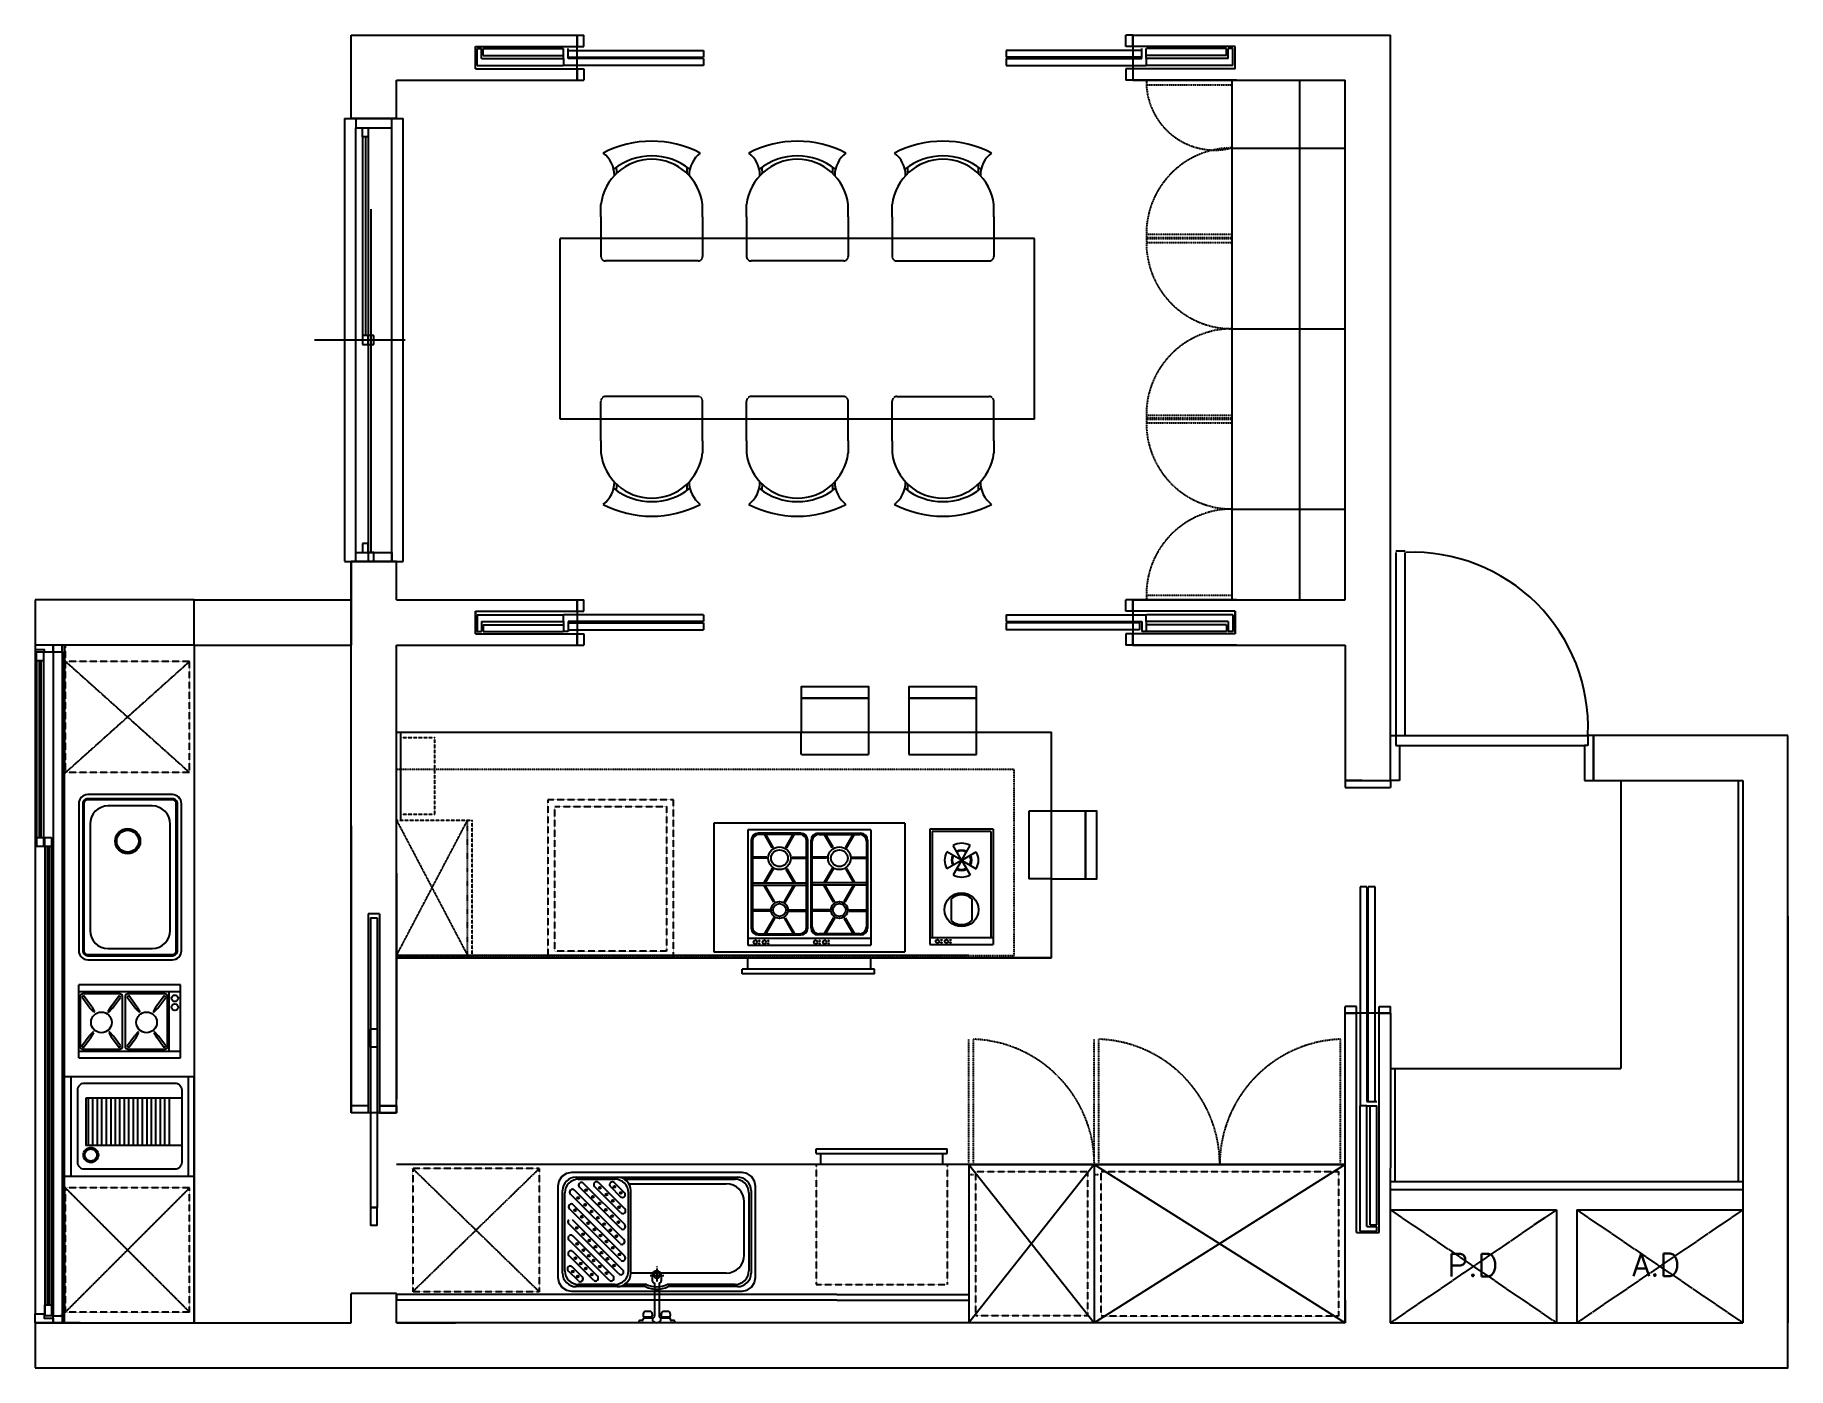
# Model space of a CAD drawing. Header units: millimetres. Extents: x -8147 to -386, y -37164 to -31264.
import ezdxf
from ezdxf.enums import TextEntityAlignment as Align

# ---------------------------------------------------------------- set-up
doc = ezdxf.new("R2010")
doc.units = ezdxf.units.MM
for name, pattern in [('CEN', [62, 60, -1, 0, -1]), ('DASHDOT', [1, 0.5, -0.25, 0, -0.25]), ('DASHED', [0.75, 0.5, -0.25]), ('DASHED2', [0.375, 0.25, -0.125]), ('HIDDEN', [2.5, 1.5, -1]), ('HIDDEN2', [0.1875, 0.125, -0.0625])]:
    doc.linetypes.add(name, pattern=pattern)
for name, color, linetype in [('CEN', 1, 'CEN'), ('CW', 2, 'Continuous'), ('DOOR', 4, 'Continuous'), ('F0', 4, 'Continuous'), ('F1', 6, 'Continuous'), ('F2', 2, 'Continuous'), ('FIN', 6, 'Continuous'), ('FUR', 4, 'Continuous'), ('TEXT', 6, 'Continuous'), ('wal', 3, 'Continuous'), ('WIN', 4, 'Continuous')]:
    doc.layers.add(name, color=color, linetype=linetype)
doc.styles.add('HGTXT', font='romans.shx', dxfattribs={"bigfont": 'whgtxt.shx'})

msp = doc.modelspace()

# ---------------------------------------------------------------- texts
at = {"layer": 'TEXT', "style": 'HGTXT'}
for s, p in [('P.D', (-1781, -36708.5)), ('A.D', (-969.4, -36707.4))]:
    msp.add_text(s, height=100, dxfattribs=at).set_placement(p, align=Align.MIDDLE)

# ---------------------------------------------------------------- linework, layer by layer
at = {"layer": 'CEN'}
for points in [[(-1411.6, -36463.8), (-2146.8, -36963.8)], [(-2146.7, -36463.8), (-1411.6, -36963.8)], [(-1321.6, -36463.8), (-586.5, -36963.8)], [(-586.5, -36463.8), (-1321.6, -36963.8)]]:
    msp.add_lwpolyline(points, dxfattribs=at)
at = {"layer": 'CW'}
for p, q in [((-6746.7, -31263.8), (-5747.3, -31263.8)), ((-6746.7, -31633.8), (-6746.7, -31263.8)), ((-3287.3, -31263.8), (-2146.7, -31263.8)), ((-2146.7, -34563.8), (-2146.7, -31263.8)), ((-6546.7, -31463.8), (-5747.3, -31463.8)), ((-6546.7, -31633.8), (-6546.7, -31463.8)), ((-3287.3, -31463.8), (-2346.7, -31463.8)), ((-2346.7, -33763.8), (-2346.7, -31463.8)), ((-6746.7, -33963.8), (-6746.7, -33593.8)), ((-6546.7, -33763.8), (-6546.7, -33593.8)), ((-7442.5, -33963.8), (-7442.5, -33763.8)), ((-7442.5, -33963.8), (-7442.5, -33763.8)), ((-6546.7, -33763.8), (-5747.3, -33763.8)), ((-3287.3, -33763.8), (-2346.7, -33763.8)), ((-6746.7, -36033.8), (-6746.7, -33963.8)), ((-6746.7, -34163.8), (-6746.7, -33963.8)), ((-6546.7, -36033.8), (-6546.7, -33963.8)), ((-6546.7, -33963.8), (-5747.3, -33963.8)), ((-3287.3, -33963.8), (-2346.7, -33963.8)), ((-386.5, -34363.8), (-1246.7, -34363.8)), ((-1246.7, -34563.8), (-1246.7, -34363.8)), ((-1246.7, -34563.8), (-1246.7, -34369.5)), ((-1246.7, -34563.8), (-586.5, -34563.8)), ((-586.5, -34563.8), (-586.5, -36963.8)), ((-386.5, -35163.8), (-386.5, -36963.8)), ((-386.5, -35163.8), (-386.5, -36963.8)), ((-386.5, -35163.8), (-386.5, -36963.8)), ((-386.5, -35163.8), (-386.5, -36963.8)), ((-386.5, -35163.8), (-386.5, -36963.8)), ((-2146.7, -35593.8), (-2146.8, -36963.8)), ((-6746.7, -36963.7), (-6746.7, -36833.8)), ((-6546.7, -36963.7), (-6546.7, -36833.8)), ((-7946.7, -36963.8), (-8146.7, -36963.8)), ((-2346.7, -36963.7), (-6546.7, -36963.7)), ((-2346.7, -36963.7), (-6546.7, -36963.7)), ((-2146.8, -36963.8), (-586.5, -36963.8))]:
    msp.add_line(p, q, dxfattribs=at)
for points in [[(-5747.3, -31463.8), (-5747.3, -31263.8)], [(-3287.3, -31263.8), (-3287.3, -31463.8)], [(-6547, -31633.8), (-6747, -31633.8)], [(-6547, -31633.8), (-6747, -31633.8)], [(-6587, -31633.8), (-6746.7, -31633.8)], [(-6587, -31633.8), (-6746.7, -31633.8)], [(-6547, -33593.8), (-6747, -33593.8), (-6746.7, -33963.8)], [(-6547, -33593.8), (-6747, -33593.8)], [(-6547, -33593.8), (-6747, -33593.8)], [(-6587, -33593.8), (-6746.7, -33593.8)], [(-6587, -33593.8), (-6746.7, -33593.8)], [(-6546.7, -33763.8), (-6546.7, -33593.8)], [(-7442.5, -33763.8), (-8146.7, -33763.8)], [(-8146.7, -33763.8), (-8146.7, -33963.8)], [(-5747.3, -33763.8), (-5747.3, -33963.8)], [(-3287.3, -33763.8), (-3287.3, -33963.8)], [(-7442.5, -33963.8), (-8146.7, -33963.8)], [(-6546.7, -34163.8), (-6546.7, -33963.8)], [(-2346.7, -33963.8), (-2346.7, -34563.8)], [(-8146.7, -37163.7), (-386.5, -37163.7), (-386.5, -34363.8)], [(-1246.7, -34363.8), (-1246.7, -34563.8)], [(-2346.7, -36963.7), (-2346.7, -35593.8)], [(-2146.7, -35593.8), (-2346.7, -35593.8)], [(-6546.7, -36033.8), (-6746.7, -36033.8)], [(-6546.7, -36833.8), (-6746.7, -36833.8)], [(-8146.7, -36963.7), (-6746.7, -36963.7)], [(-8146.7, -36963.7), (-8146.7, -37163.7)], [(-6546.7, -36963.7), (-6285.9, -36963.7)], [(-586.5, -36963.8), (-586.5, -36963.8)]]:
    msp.add_lwpolyline(points, dxfattribs=at)
at = {"layer": 'DOOR', "color": 3}
for p, q in [((-5747.3, -31263.8), (-5717.3, -31263.8)), ((-5747.3, -31263.8), (-5747.3, -31263.8)), ((-5747.3, -31313.8), (-5747.3, -31263.8)), ((-5717.3, -31313.8), (-5717.3, -31263.8)), ((-3317.3, -31313.8), (-3317.3, -31263.8)), ((-3287.3, -31263.8), (-3317.3, -31263.8)), ((-3287.3, -31313.8), (-3287.3, -31263.8)), ((-3287.3, -31263.8), (-3287.3, -31263.8)), ((-5747.3, -31413.8), (-5747.3, -31463.8)), ((-5717.3, -31413.8), (-5717.3, -31463.8)), ((-3317.3, -31413.8), (-3317.3, -31463.8)), ((-3287.3, -31413.8), (-3287.3, -31463.8)), ((-5747.3, -31463.8), (-5717.3, -31463.8)), ((-5747.3, -31463.8), (-5747.3, -31463.8)), ((-3287.3, -31463.8), (-3317.3, -31463.8)), ((-3287.3, -31463.8), (-3287.3, -31463.8)), ((-5747.3, -33813.8), (-5747.3, -33763.8)), ((-5747.3, -33763.8), (-5747.3, -33763.8)), ((-5747.3, -33763.8), (-5717.3, -33763.8)), ((-5717.3, -33813.8), (-5717.3, -33763.8)), ((-3287.3, -33763.8), (-3317.3, -33763.8)), ((-3317.3, -33813.8), (-3317.3, -33763.8)), ((-3287.3, -33763.8), (-3287.3, -33763.8)), ((-3287.3, -33813.8), (-3287.3, -33763.8)), ((-5747.3, -33913.8), (-5747.3, -33963.8)), ((-5747.3, -33963.8), (-5747.3, -33963.8)), ((-5747.3, -33963.8), (-5717.3, -33963.8)), ((-5717.3, -33913.8), (-5717.3, -33963.8)), ((-3317.3, -33913.8), (-3317.3, -33963.8)), ((-3287.3, -33963.8), (-3317.3, -33963.8)), ((-3287.3, -33913.8), (-3287.3, -33963.8)), ((-3287.3, -33963.8), (-3287.3, -33963.8)), ((-2271.7, -34563.8), (-2346.7, -34563.8)), ((-2346.7, -34563.8), (-2346.7, -34593.8)), ((-2346.7, -34593.8), (-2146.7, -34593.8)), ((-2221.7, -34563.8), (-2146.7, -34563.8)), ((-2146.7, -34563.8), (-2146.7, -34593.8)), ((-2346.7, -35593.8), (-2346.7, -35563.8)), ((-2296.7, -35563.8), (-2346.7, -35563.8)), ((-2346.7, -35593.8), (-2346.7, -35593.8)), ((-2296.7, -35593.8), (-2346.7, -35593.8)), ((-2196.7, -35563.8), (-2146.7, -35563.8)), ((-2196.7, -35593.8), (-2146.7, -35593.8)), ((-2146.7, -35593.8), (-2146.7, -35563.8)), ((-2146.7, -35593.8), (-2146.7, -35593.8))]:
    msp.add_line(p, q, dxfattribs=at)
at = {"layer": 'DOOR'}
for p, q in [((-6196.3, -31313.8), (-5747.3, -31313.8)), ((-6196.3, -31413.8), (-6196.3, -31313.8)), ((-6190.2, -31323.8), (-6170.2, -31323.8)), ((-6190.2, -31397.9), (-6190.2, -31323.8)), ((-6170.2, -31367.9), (-6170.2, -31323.8)), ((-6162.3, -31353.8), (-6162.3, -31323.8)), ((-5807.3, -31367.9), (-5807.3, -31323.8)), ((-5807.3, -31353.8), (-5807.3, -31323.8)), ((-5807.3, -31367.9), (-5807.3, -31323.8)), ((-5787.3, -31367.9), (-5787.3, -31323.8)), ((-5747.3, -31313.8), (-5717.3, -31313.8)), ((-3287.3, -31313.8), (-3317.3, -31313.8)), ((-2833, -31313.8), (-3287.3, -31313.8)), ((-3247.3, -31367.9), (-3247.3, -31323.8)), ((-3227.3, -31367.9), (-3227.3, -31323.8)), ((-3227.3, -31353.8), (-3227.3, -31323.8)), ((-3227.3, -31367.9), (-3227.3, -31323.8)), ((-2872.3, -31353.8), (-2872.3, -31323.8)), ((-2864.5, -31367.9), (-2864.5, -31323.8)), ((-2844.5, -31323.8), (-2864.5, -31323.8)), ((-2844.5, -31397.9), (-2844.5, -31323.8)), ((-2833, -31413.8), (-2833, -31313.8)), ((-6196.3, -31413.8), (-5747.3, -31413.8)), ((-5747.3, -31413.8), (-5717.3, -31413.8)), ((-3287.3, -31413.8), (-3317.3, -31413.8)), ((-2833, -31413.8), (-3287.3, -31413.8)), ((-6727, -31633.8), (-6727, -31673.8)), ((-6567, -31633.8), (-6727, -31633.8)), ((-6567, -31673.8), (-6567, -31633.8)), ((-6727, -31673.8), (-6567, -31673.8)), ((-6697, -31713.8), (-6697, -31673.8)), ((-6697, -31673.8), (-6672, -31673.8)), ((-6672, -31713.8), (-6697, -31713.8)), ((-6672, -31673.8), (-6672, -31713.8)), ((-6508.5, -32613.8), (-6909, -32613.8)), ((-6697, -32593.8), (-6697, -32633.8)), ((-6647, -32593.8), (-6697, -32593.8)), ((-6697, -32633.8), (-6647, -32633.8)), ((-6672, -32633.8), (-6672, -32593.8)), ((-6647, -32633.8), (-6647, -32593.8)), ((-6697, -33513.8), (-6697, -33553.8)), ((-6672, -33513.8), (-6697, -33513.8)), ((-6672, -33553.8), (-6672, -33513.8)), ((-6727, -33593.8), (-6727, -33553.8)), ((-6727, -33553.8), (-6567, -33553.8)), ((-6727, -33593.8), (-6727, -33593.8)), ((-6727, -33593.8), (-6567, -33593.8)), ((-6567, -33593.8), (-6727, -33593.8)), ((-6727, -33593.8), (-6727, -33593.8)), ((-6727, -33593.8), (-6567, -33593.8)), ((-6567, -33593.8), (-6727, -33593.8)), ((-6567, -33593.8), (-6727, -33593.8)), ((-6697, -33553.8), (-6672, -33553.8)), ((-6672, -33553.8), (-6672, -33593.8)), ((-6647, -33553.8), (-6672, -33553.8)), ((-6672, -33593.8), (-6647, -33593.8)), ((-6647, -33593.8), (-6647, -33553.8)), ((-6567, -33553.8), (-6567, -33593.8)), ((-6567, -33593.8), (-6567, -33593.8)), ((-6567, -33593.8), (-6567, -33593.8)), ((-6196.3, -33813.8), (-5747.3, -33813.8)), ((-6196.3, -33813.8), (-5747.3, -33813.8)), ((-6196.3, -33813.8), (-6196.3, -33913.8)), ((-6196.3, -33913.8), (-6196.3, -33813.8)), ((-6190.2, -33829.7), (-6190.2, -33903.8)), ((-5747.3, -33813.8), (-5717.3, -33813.8)), ((-5187.3, -33829.7), (-5187.3, -33859.7)), ((-3847.3, -33829.7), (-3847.3, -33859.7)), ((-3287.3, -33813.8), (-3317.3, -33813.8)), ((-2833, -33813.8), (-3287.3, -33813.8)), ((-2833, -33813.8), (-3287.3, -33813.8)), ((-2844.5, -33829.7), (-2844.5, -33903.8)), ((-2833, -33913.8), (-2833, -33813.8)), ((-2833, -33813.8), (-2833, -33913.8)), ((-6190.2, -33903.8), (-6170.2, -33903.8)), ((-6170.2, -33859.7), (-6170.2, -33903.8)), ((-6162.3, -33873.8), (-6162.3, -33903.8)), ((-5807.3, -33859.7), (-5807.3, -33903.8)), ((-5807.3, -33859.7), (-5807.3, -33903.8)), ((-5807.3, -33873.8), (-5807.3, -33903.8)), ((-5787.3, -33903.8), (-5807.3, -33903.8)), ((-5787.3, -33859.7), (-5787.3, -33903.8)), ((-5187.3, -33866.1), (-5187.3, -33896.1)), ((-3847.3, -33866.1), (-3847.3, -33896.1)), ((-3257.3, -33866.1), (-3257.3, -33896.1)), ((-3247.3, -33859.7), (-3247.3, -33903.8)), ((-3227.3, -33903.8), (-3247.3, -33903.8)), ((-3227.3, -33859.7), (-3227.3, -33903.8)), ((-3227.3, -33859.7), (-3227.3, -33903.8)), ((-3227.3, -33873.8), (-3227.3, -33903.8)), ((-2872.3, -33873.8), (-2872.3, -33903.8)), ((-2864.5, -33859.7), (-2864.5, -33903.8)), ((-2844.5, -33903.8), (-2864.5, -33903.8)), ((-6196.3, -33913.8), (-5747.3, -33913.8)), ((-6196.3, -33913.8), (-5747.3, -33913.8)), ((-5747.3, -33913.8), (-5717.3, -33913.8)), ((-3287.3, -33913.8), (-3317.3, -33913.8)), ((-2833, -33913.8), (-3287.3, -33913.8)), ((-2833, -33913.8), (-3287.3, -33913.8)), ((-2091.7, -34363.8), (-1271.7, -34363.8)), ((-2106.7, -34408.8), (-1286.7, -34408.8)), ((-6621.7, -35153.8), (-6671.7, -35153.8)), ((-6671.7, -35153.8), (-6671.7, -36003.8)), ((-6621.7, -35153.8), (-6621.7, -36003.8)), ((-2296.7, -35593.8), (-2296.7, -35563.8)), ((-2296.7, -36563.8), (-2296.7, -35593.8)), ((-2196.7, -35593.8), (-2196.7, -35563.8)), ((-2196.7, -36563.8), (-2196.7, -35593.8)), ((-6631.7, -35663.8), (-6661.7, -35663.8)), ((-6661.7, -35743.8), (-6661.7, -35663.8)), ((-6631.7, -35663.8), (-6631.7, -35743.8)), ((-6631.7, -35743.8), (-6661.7, -35743.8)), ((-6661.7, -35743.8), (-6661.7, -36453.7)), ((-6631.7, -35743.8), (-6631.7, -36453.7)), ((-6671.7, -36003.8), (-6746.7, -36003.8)), ((-6671.7, -36003.8), (-6746.7, -36003.8)), ((-6746.7, -36003.8), (-6746.7, -36033.8)), ((-6671.7, -36003.8), (-6671.7, -36033.8)), ((-6621.7, -36003.8), (-6546.7, -36003.8)), ((-6621.7, -36003.8), (-6621.7, -36033.8)), ((-6546.7, -36003.8), (-6621.7, -36003.8)), ((-6546.7, -36033.8), (-6546.7, -36003.8)), ((-6546.7, -36003.8), (-6546.7, -36033.8)), ((-2250.8, -35983.8), (-2206.7, -35983.8)), ((-2250.8, -36003.8), (-2206.7, -36003.8)), ((-2250.8, -36003.8), (-2206.7, -36003.8)), ((-2236.7, -36003.8), (-2206.7, -36003.8)), ((-6671.7, -36033.8), (-6746.7, -36033.8)), ((-6621.7, -36033.8), (-6546.7, -36033.8)), ((-6631.7, -36453.7), (-6661.7, -36453.7)), ((-6661.7, -36453.7), (-6631.7, -36453.7)), ((-6661.7, -36453.7), (-6661.7, -36533.7)), ((-6631.7, -36533.7), (-6631.7, -36453.7)), ((-6631.7, -36533.7), (-6661.7, -36533.7)), ((-2250.8, -36537.7), (-2206.7, -36537.7)), ((-2236.7, -36529.8), (-2206.7, -36529.8)), ((-2206.7, -36557.7), (-2206.7, -36537.7)), ((-2296.7, -36563.8), (-2196.7, -36563.8)), ((-2280.8, -36557.7), (-2206.7, -36557.7)), ((-6546.7, -36833.8), (-6546.7, -36863.8)), ((-6546.7, -36963.7), (-6546.7, -36863.8))]:
    msp.add_line(p, q, dxfattribs=at)
at = {"layer": 'DOOR', "linetype": 'HIDDEN'}
for p, q in [((-6162.3, -31323.8), (-5807.3, -31323.8)), ((-2872.3, -31323.8), (-3227.3, -31323.8)), ((-6190.2, -31397.9), (-5807.3, -31397.9)), ((-6170.2, -31367.9), (-5807.3, -31367.9)), ((-6162.3, -31353.8), (-5807.3, -31353.8)), ((-2872.3, -31353.8), (-3227.3, -31353.8)), ((-2864.5, -31367.9), (-3227.3, -31367.9)), ((-2844.5, -31397.9), (-3227.3, -31397.9)), ((-6190.2, -33829.7), (-5807.3, -33829.7)), ((-2844.5, -33829.7), (-3227.3, -33829.7)), ((-6170.2, -33859.7), (-5807.3, -33859.7)), ((-6162.3, -33873.8), (-5807.3, -33873.8)), ((-6162.3, -33903.8), (-5807.3, -33903.8)), ((-2864.5, -33859.7), (-3227.3, -33859.7)), ((-2872.3, -33873.8), (-3227.3, -33873.8)), ((-2872.3, -33903.8), (-3227.3, -33903.8)), ((-2280.8, -36557.7), (-2280.8, -36003.8)), ((-2250.8, -36537.7), (-2250.8, -36003.8)), ((-2236.7, -36529.8), (-2236.7, -36003.8)), ((-2206.7, -36529.8), (-2206.7, -36003.8))]:
    msp.add_line(p, q, dxfattribs=at)
at = {"layer": 'DOOR', "linetype": 'Continuous'}
for p, q in [((-5787.3, -31331.5), (-5187.3, -31331.5)), ((-5187.3, -31331.5), (-5187.3, -31361.5)), ((-3847.3, -31331.5), (-3847.3, -31361.5)), ((-3247.3, -31331.5), (-3847.3, -31331.5)), ((-5807.3, -31367.9), (-5807.3, -31397.9)), ((-5807.3, -31367.9), (-5807.3, -31397.9)), ((-5187.3, -31397.9), (-5807.3, -31397.9)), ((-5787.3, -31361.5), (-5187.3, -31361.5)), ((-5187.3, -31367.9), (-5787.3, -31367.9)), ((-5187.3, -31367.9), (-5187.3, -31397.9)), ((-3247.3, -31361.5), (-3847.3, -31361.5)), ((-3847.3, -31367.9), (-3847.3, -31397.9)), ((-3847.3, -31367.9), (-3247.3, -31367.9)), ((-3847.3, -31397.9), (-3227.3, -31397.9)), ((-3227.3, -31367.9), (-3227.3, -31397.9)), ((-3227.3, -31367.9), (-3227.3, -31397.9)), ((-2081.7, -33548.1), (-2121.7, -33548.1)), ((-2121.7, -33553.8), (-2121.7, -34363.8)), ((-2081.7, -34363.8), (-2081.7, -33553.8)), ((-5187.3, -33829.7), (-5807.3, -33829.7)), ((-5807.3, -33859.7), (-5807.3, -33829.7)), ((-5807.3, -33859.7), (-5807.3, -33829.7)), ((-3847.3, -33829.7), (-3227.3, -33829.7)), ((-3227.3, -33859.7), (-3227.3, -33829.7)), ((-3227.3, -33859.7), (-3227.3, -33829.7)), ((-5187.3, -33859.7), (-5787.3, -33859.7)), ((-5787.3, -33866.1), (-5187.3, -33866.1)), ((-5787.3, -33896.1), (-5187.3, -33896.1)), ((-3847.3, -33859.7), (-3247.3, -33859.7)), ((-3257.3, -33866.1), (-3847.3, -33866.1)), ((-3257.3, -33896.1), (-3847.3, -33896.1)), ((-2146.7, -34383.8), (-2146.7, -34363.8)), ((-2146.7, -34363.8), (-2121.7, -34363.8)), ((-2121.7, -34363.8), (-2081.7, -34363.8)), ((-2121.7, -34363.8), (-2121.7, -34408.8)), ((-1246.7, -34363.8), (-1271.7, -34363.8)), ((-1271.7, -34363.8), (-1271.7, -34408.8)), ((-1246.7, -34383.8), (-1246.7, -34363.8)), ((-2146.7, -34555.1), (-2146.7, -34383.8)), ((-2121.7, -34408.8), (-2106.7, -34408.8)), ((-2106.7, -34408.8), (-2106.7, -34563.8)), ((-1271.7, -34408.8), (-1286.7, -34408.8)), ((-1286.7, -34408.8), (-1286.7, -34563.8)), ((-2146.7, -34563.8), (-2146.7, -34555.1)), ((-2121.7, -34563.8), (-2146.7, -34563.8)), ((-2106.7, -34563.8), (-2121.7, -34563.8)), ((-1286.7, -34563.8), (-1271.7, -34563.8)), ((-1271.7, -34563.8), (-1246.7, -34563.8)), ((-1246.7, -34563.8), (-1246.7, -34555.1)), ((-2280.8, -35033.8), (-2280.8, -36003.8)), ((-2250.8, -35033.8), (-2280.8, -35033.8)), ((-2250.8, -35033.8), (-2250.8, -35983.8)), ((-2244.4, -35983.8), (-2244.4, -35033.8)), ((-2214.4, -35033.8), (-2244.4, -35033.8)), ((-2214.4, -35983.8), (-2214.4, -35033.8)), ((-2250.8, -36003.8), (-2280.8, -36003.8)), ((-2250.8, -36003.8), (-2280.8, -36003.8))]:
    msp.add_line(p, q, dxfattribs=at)
at = {"layer": 'DOOR'}
for points in [[(-6746.7, -34763.8), (-6746.7, -36003.8)], [(-6546.7, -36003.8), (-6546.7, -34763.8)]]:
    msp.add_lwpolyline(points, dxfattribs=at)
msp.add_arc((-2046.9, -34328.9), 775.6, 357.74081, 92.25919, dxfattribs=at)
at = {"layer": 'F0'}
for p, q in [((-5747.3, -31313.8), (-5747.3, -31263.8)), ((-5747.3, -31263.8), (-5747.3, -31313.8)), ((-5747.3, -31263.8), (-5747.3, -31313.8)), ((-5747.3, -31463.8), (-5747.3, -31413.8)), ((-5747.3, -31413.8), (-5747.3, -31463.8)), ((-5747.3, -31413.8), (-5747.3, -31463.8)), ((-3287.3, -31413.8), (-3287.3, -31463.8)), ((-3287.3, -31413.8), (-3287.3, -31463.8)), ((-2827.3, -31463.8), (-3287.3, -31463.8)), ((-2547.3, -33763.8), (-2547.3, -31466.3)), ((-6777, -31633.8), (-6517, -31633.8)), ((-2847.3, -31764.6), (-2346.7, -31764.6)), ((-2847.3, -32563.8), (-2346.7, -32563.8)), ((-2847.3, -33363), (-2346.7, -33363)), ((-6777, -33593.8), (-6517, -33593.8)), ((-5747.3, -33813.8), (-5747.3, -33763.8)), ((-5747.3, -33813.8), (-5747.3, -33763.8)), ((-5747.3, -33813.8), (-5747.3, -33763.8)), ((-5747.3, -33763.8), (-5747.3, -33813.8)), ((-3287.3, -33763.8), (-3287.3, -33813.8)), ((-3287.3, -33813.8), (-3287.3, -33763.8)), ((-3287.3, -33813.8), (-3287.3, -33763.8)), ((-2827.3, -33763.8), (-3287.3, -33763.8)), ((-5747.3, -33963.8), (-5747.3, -33913.8)), ((-5747.3, -33963.8), (-5747.3, -33913.8)), ((-5747.3, -33963.8), (-5747.3, -33913.8)), ((-5747.3, -33913.8), (-5747.3, -33963.8)), ((-3287.3, -33913.8), (-3287.3, -33963.8)), ((-3287.3, -33963.8), (-3287.3, -33913.8)), ((-3287.3, -33963.8), (-3287.3, -33913.8)), ((-2827.3, -33963.8), (-3287.3, -33963.8)), ((-2346.7, -34563.8), (-2146.7, -34563.8)), ((-2346.7, -35593.8), (-2296.7, -35593.8)), ((-2296.7, -35593.8), (-2346.7, -35593.8)), ((-2296.7, -35593.8), (-2346.7, -35593.8)), ((-2196.7, -35593.8), (-2146.7, -35593.8)), ((-2146.7, -35593.8), (-2196.7, -35593.8)), ((-2146.7, -35593.8), (-2196.7, -35593.8))]:
    msp.add_line(p, q, dxfattribs=at)
at = {"layer": 'F1'}
for p, q in [((-6684, -31713.8), (-6684, -32593.8)), ((-6660, -32033.8), (-6660, -32953.8)), ((-6659, -33553.8), (-6659, -32633.8))]:
    msp.add_line(p, q, dxfattribs=at)
at = {"layer": 'F2'}
msp.add_line((-386.5, -35538.8), (-386.5, -36963.8), dxfattribs=at)
at = {"layer": 'FIN'}
for points in [[(-7442.5, -33763.8), (-6746.7, -33763.8)], [(-7442.5, -33963.8), (-6746.7, -33963.8)]]:
    msp.add_lwpolyline(points, dxfattribs=at)
at = {"layer": 'FUR', "linetype": 'HIDDEN', "ltscale": 0.5}
for p, q in [((-3226.6, -31463.8), (-3226.6, -31483.8)), ((-2847.3, -31463.8), (-3226.6, -31463.8)), ((-3226.6, -31483.8), (-2847.3, -31483.8)), ((-3226.9, -32145.5), (-2847.3, -32145.5)), ((-3226.8, -32148.2), (-3226.6, -32165.5)), ((-3226.6, -32161.7), (-3226.6, -32181.7)), ((-2847.3, -32161.7), (-3226.6, -32161.7)), ((-2847.3, -32165.5), (-3226.6, -32165.5)), ((-3226.6, -32181.7), (-2847.3, -32181.7)), ((-3226.9, -32945.9), (-2847.3, -32945.9)), ((-3226.8, -32948.6), (-3226.6, -32965.9)), ((-2847.3, -32959.6), (-3226.6, -32959.6)), ((-3226.6, -32959.6), (-3226.6, -32979.6)), ((-2847.3, -32965.9), (-3226.6, -32965.9)), ((-3226.6, -32979.6), (-2847.3, -32979.6)), ((-3226.9, -33743.8), (-2847.3, -33743.8)), ((-3226.8, -33746.6), (-3226.6, -33763.8)), ((-2847.3, -33763.8), (-3226.6, -33763.8)), ((-6546.7, -34513.8), (-3811.7, -34513.8)), ((-3811.7, -35338.8), (-3811.7, -34513.8)), ((-6546.7, -35338.8), (-3811.7, -35338.8)), ((-4012.4, -36263.8), (-4012.4, -35708.6)), ((-3992.4, -36263.8), (-3992.4, -35708.9)), ((-3457.2, -36263.8), (-3457.2, -35708.6)), ((-3437.2, -36263.8), (-3437.2, -35708.9)), ((-2366.7, -36263.8), (-2366.7, -35708.9)), ((-3992.4, -36308.6), (-4012.4, -36308.6)), ((-3437.2, -36308.6), (-3457.2, -36308.6))]:
    msp.add_line(p, q, dxfattribs=at)
at = {"layer": 'FUR'}
for p, q in [((-2847.3, -33763.8), (-2847.3, -31466.3)), ((-5641.6, -32068.3), (-5641.6, -32013.8)), ((-5191.6, -32068.3), (-5191.6, -32013.8)), ((-4996.9, -32068.3), (-4996.9, -32013.8)), ((-4546.9, -32068.3), (-4546.9, -32013.8)), ((-4352.2, -32068.3), (-4352.2, -32013.8)), ((-3902.2, -32068.3), (-3902.2, -32013.8)), ((-5641.6, -32068.3), (-5641.6, -32163.8)), ((-5191.6, -32068.3), (-5191.6, -32163.8)), ((-4996.9, -32068.3), (-4996.9, -32163.8)), ((-4546.9, -32068.3), (-4546.9, -32163.8)), ((-4352.2, -32068.3), (-4352.2, -32163.8)), ((-3902.2, -32068.3), (-3902.2, -32163.8)), ((-3721.9, -32163.8), (-5821.9, -32163.8)), ((-5821.9, -32963.8), (-5821.9, -32163.8)), ((-3721.9, -32963.8), (-3721.9, -32163.8)), ((-3721.9, -32963.8), (-5821.9, -32963.8)), ((-5641.6, -33059.3), (-5641.6, -32963.8)), ((-5191.6, -33059.3), (-5191.6, -32963.8)), ((-4996.9, -33059.3), (-4996.9, -32963.8)), ((-4546.9, -33059.3), (-4546.9, -32963.8)), ((-4352.2, -33059.3), (-4352.2, -32963.8)), ((-3902.2, -33059.3), (-3902.2, -32963.8)), ((-5641.6, -33059.3), (-5641.6, -33113.8)), ((-5191.6, -33059.3), (-5191.6, -33113.8)), ((-4996.9, -33059.3), (-4996.9, -33113.8)), ((-4546.9, -33059.3), (-4546.9, -33113.8)), ((-4352.2, -33059.3), (-4352.2, -33113.8)), ((-3902.2, -33059.3), (-3902.2, -33113.8)), ((-7442.5, -33963.8), (-7442.5, -36963.8)), ((-4755.1, -34198.8), (-4755.1, -34348.8)), ((-4455.1, -34348.8), (-4455.1, -34198.8)), ((-4278.3, -34198.8), (-4278.3, -34348.8)), ((-3978.3, -34348.8), (-3978.3, -34198.8)), ((-6526.7, -34738.8), (-6526.7, -34348.8)), ((-7442.5, -34596.3), (-7442.5, -35394.6)), ((-7628.4, -34676.1), (-7823.4, -34676.1)), ((-7903.4, -34756.1), (-7903.4, -35226.9)), ((-7548.4, -35226.9), (-7548.4, -34756.1)), ((-4296, -34752), (-5141, -34752)), ((-5141, -34752), (-5141, -35322)), ((-4296, -34752), (-4296, -35322)), ((-3496.7, -34698.8), (-3646.7, -34698.8)), ((-4446, -34782), (-4991, -34782)), ((-4991, -34782), (-4991, -35292)), ((-4446, -34782), (-4446, -35292)), ((-6546.7, -34973.8), (-6546.7, -35973.8)), ((-3646.7, -34998.8), (-3496.7, -34998.8)), ((-6621.7, -35153.8), (-6621.7, -36003.8)), ((-6661.7, -35170.8), (-6631.7, -35170.8)), ((-7823.4, -35306.9), (-7628.4, -35306.9)), ((-4991, -35292), (-4446, -35292)), ((-4012.4, -35338.8), (-6546.7, -35338.8)), ((-3646.7, -35348.8), (-6546.7, -35348.8)), ((-5141, -35322), (-4296, -35322)), ((-7503.4, -35468.3), (-7953.4, -35468.3)), ((-7953.4, -35791.1), (-7953.4, -35468.3)), ((-7503.4, -35498.3), (-7953.4, -35498.3)), ((-7932, -35515.8), (-7938.4, -35524)), ((-7903.7, -35571.1), (-7938.4, -35524)), ((-7895.5, -35565.4), (-7932, -35515.8)), ((-7811.5, -35564.9), (-7775.1, -35515.4)), ((-7803.3, -35570.5), (-7768.5, -35523.3)), ((-7768.5, -35523.3), (-7775.1, -35515.4)), ((-7732, -35515.8), (-7738.4, -35524)), ((-7703.7, -35571.1), (-7738.4, -35524)), ((-7695.5, -35565.4), (-7732, -35515.8)), ((-7611.5, -35564.9), (-7575.1, -35515.4)), ((-7603.3, -35570.5), (-7568.5, -35523.3)), ((-7568.5, -35523.3), (-7575.1, -35515.4)), ((-7553.4, -35761.1), (-7553.4, -35498.3)), ((-7503.4, -35791.1), (-7503.4, -35468.3)), ((-6546.7, -35482.8), (-6546.7, -35973.8)), ((-7886.4, -35589.5), (-7903.7, -35571.1)), ((-7895.5, -35565.4), (-7883, -35587.4)), ((-7883, -35587.4), (-7886.4, -35589.5)), ((-7811.5, -35564.9), (-7824.1, -35586.9)), ((-7824.1, -35586.9), (-7820.6, -35588.9)), ((-7820.6, -35588.9), (-7803.3, -35570.5)), ((-7686.4, -35589.5), (-7703.7, -35571.1)), ((-7695.5, -35565.4), (-7683, -35587.4)), ((-7683, -35587.4), (-7686.4, -35589.5)), ((-7611.5, -35564.9), (-7624.1, -35586.9)), ((-7624.1, -35586.9), (-7620.6, -35588.9)), ((-7620.6, -35588.9), (-7603.3, -35570.5)), ((-7939.3, -35738), (-7907, -35694.2)), ((-7889.6, -35675.7), (-7907, -35694.2)), ((-7899.1, -35700.4), (-7886.7, -35678.5)), ((-7886.7, -35678.5), (-7889.6, -35675.7)), ((-7817.3, -35676.4), (-7820.3, -35679)), ((-7820.3, -35679), (-7807.9, -35700.9)), ((-7800, -35694.8), (-7817.3, -35676.4)), ((-7768.4, -35737.5), (-7800, -35694.8)), ((-7739.3, -35738), (-7707, -35694.2)), ((-7689.6, -35675.7), (-7707, -35694.2)), ((-7699.1, -35700.4), (-7686.7, -35678.5)), ((-7686.7, -35678.5), (-7689.6, -35675.7)), ((-7617.3, -35676.4), (-7620.3, -35679)), ((-7620.3, -35679), (-7607.9, -35700.9)), ((-7600, -35694.8), (-7617.3, -35676.4)), ((-7568.4, -35737.5), (-7600, -35694.8)), ((-7953.4, -35761.1), (-7503.4, -35761.1)), ((-7933.2, -35746.5), (-7939.3, -35738)), ((-7933.2, -35746.5), (-7899.1, -35700.4)), ((-7774.5, -35746.1), (-7807.9, -35700.9)), ((-7774.5, -35746.1), (-7768.4, -35737.5)), ((-7733.2, -35746.5), (-7739.3, -35738)), ((-7733.2, -35746.5), (-7699.1, -35700.4)), ((-7574.5, -35746.1), (-7607.9, -35700.9)), ((-7574.5, -35746.1), (-7568.4, -35737.5)), ((-7953.4, -35791.1), (-7503.4, -35791.1)), ((-8017.5, -35873), (-7442.5, -35873)), ((-7987.5, -36314.2), (-7987.5, -35873)), ((-7467.5, -36314.2), (-7467.5, -35873)), ((-7442.5, -36314.2), (-7442.5, -35873)), ((-7922.5, -35969.2), (-7922.5, -36179.6)), ((-7497.5, -35969.2), (-7922.5, -35969.2)), ((-7912, -35969.2), (-7912, -36179.6)), ((-7892, -35969.2), (-7892, -36179.6)), ((-7872, -35969.2), (-7872, -36179.6)), ((-7852, -35969.2), (-7852, -36179.6)), ((-7832, -35969.2), (-7832, -36179.6)), ((-7812, -35969.2), (-7812, -36179.6)), ((-7792, -35969.2), (-7792, -36179.6)), ((-7772.5, -35969.2), (-7772.5, -36179.6)), ((-7752.5, -35969.2), (-7752.5, -36179.6)), ((-7732.5, -35969.2), (-7732.5, -36179.6)), ((-7712.5, -35969.2), (-7712.5, -36179.6)), ((-7692.5, -35969.2), (-7692.5, -36179.6)), ((-7672.5, -35969.2), (-7672.5, -36179.6)), ((-7652.5, -35969.2), (-7652.5, -36179.6)), ((-7632.5, -35969.2), (-7632.5, -36179.6)), ((-7613, -35969.2), (-7613, -36179.6)), ((-7593, -35969.2), (-7593, -36179.6)), ((-7573, -35969.2), (-7573, -36179.6)), ((-7553, -35969.2), (-7553, -36179.6)), ((-7442.5, -36633.8), (-7442.5, -36043.8)), ((-7442.5, -36143.8), (-7442.5, -36733.8)), ((-7497.5, -36179.6), (-7922.5, -36179.6)), ((-4688.3, -36193.8), (-4108.3, -36193.8)), ((-4688.3, -36213.8), (-4688.3, -36193.8)), ((-4688.3, -36213.8), (-4108.3, -36213.8)), ((-4668.3, -36263.8), (-4668.3, -36213.8)), ((-4128.3, -36263.8), (-4128.3, -36213.8)), ((-4108.3, -36213.8), (-4108.3, -36193.8)), ((-8017.5, -36314.2), (-7442.5, -36314.2)), ((-4012.4, -36263.8), (-6546.7, -36263.8)), ((-3457.2, -36263.8), (-4012.4, -36963.8)), ((-4012.4, -36263.8), (-3457.2, -36963.8)), ((-4012.4, -36263.8), (-3457.2, -36263.8)), ((-3457.2, -36263.8), (-4012.4, -36263.8)), ((-4012.4, -36263.8), (-4012.4, -36963.8)), ((-4012.4, -36263.8), (-4012.4, -36963.8)), ((-4012.4, -36263.8), (-4012.4, -36963.8)), ((-4012.4, -36263.8), (-4012.4, -36963.8)), ((-3457.1, -36263.8), (-4012.3, -36263.8)), ((-3457.2, -36263.8), (-3457.2, -36963.8)), ((-3457.2, -36263.8), (-3457.2, -36963.8)), ((-3457.2, -36263.8), (-3457.2, -36963.8)), ((-3457.2, -36263.8), (-3457.2, -36963.8)), ((-2346.7, -36263.8), (-3457.2, -36963.8)), ((-3457.2, -36263.8), (-2346.7, -36963.8)), ((-3457.2, -36263.8), (-2902, -36263.8)), ((-2902, -36263.8), (-3457.2, -36263.8)), ((-2901.9, -36263.8), (-3457.2, -36263.8)), ((-2902, -36263.8), (-2346.7, -36263.8)), ((-2346.7, -36263.8), (-2902, -36263.8)), ((-2346.7, -36263.8), (-2901.9, -36263.8)), ((-7442.5, -36931), (-7442.5, -36341)), ((-4958.2, -36341.4), (-4958.2, -36341.4)), ((-2146.7, -36338.8), (-586.5, -36338.8)), ((-5006.8, -36663.8), (-5006.8, -36428.8)), ((-5744.1, -36496.2), (-5744.1, -36496.2)), ((-7442.5, -36963.8), (-7442.5, -36633.8)), ((-5423.8, -36754.2), (-5363.3, -36754.2)), ((-5414.3, -36754.2), (-5414.3, -36777.4)), ((-5394.3, -36715), (-5394.3, -36717.7)), ((-5394.3, -36724.2), (-5394.3, -36781.5)), ((-5394.3, -36734.2), (-5394.3, -36734.2)), ((-5374.3, -36754.2), (-5374.3, -36778.4)), ((-4596.7, -36838.8), (-6546.7, -36838.8)), ((-5404.3, -36787.4), (-5404.3, -36787.4)), ((-5404.3, -36787.4), (-5404.3, -36933.8)), ((-5383.3, -36787.4), (-5384.3, -36787.4)), ((-5384.3, -36787.4), (-5384.3, -36933.8)), ((-4596.7, -36838.8), (-4012.4, -36838.8)), ((-4596.7, -36863.8), (-6546.7, -36863.8)), ((-5454.3, -36923.8), (-5454.3, -36933.8)), ((-5424.3, -36913.8), (-5444.3, -36913.8)), ((-5414.3, -36923.8), (-5414.3, -36933.8)), ((-5374.3, -36923.8), (-5374.3, -36933.8)), ((-5344.3, -36913.8), (-5364.3, -36913.8)), ((-5334.3, -36923.8), (-5334.3, -36933.8)), ((-4596.7, -36863.8), (-4012.4, -36863.8)), ((-2346.7, -36863.8), (-2346.7, -36963.7)), ((-5474.3, -36958.8), (-5474.3, -36963.8)), ((-5314.3, -36963.8), (-5474.3, -36963.8)), ((-5459.3, -36953.8), (-5469.3, -36953.8)), ((-5414.3, -36943.8), (-5454.3, -36943.8)), ((-5454.3, -36943.8), (-5454.3, -36948.8)), ((-5419.3, -36938.8), (-5449.3, -36938.8)), ((-5334.3, -36943.8), (-5374.3, -36943.8)), ((-5339.3, -36938.8), (-5369.3, -36938.8)), ((-5334.3, -36943.8), (-5334.3, -36948.8)), ((-5319.3, -36953.8), (-5329.3, -36953.8)), ((-5314.3, -36958.8), (-5314.3, -36963.8))]:
    msp.add_line(p, q, dxfattribs=at)
at = {"layer": 'FUR', "linetype": 'HIDDEN'}
for p, q in [((-5641.6, -32167.7), (-5641.6, -32243.8)), ((-5191.6, -32166.8), (-5191.6, -32243.8)), ((-4996.9, -32167.7), (-4996.9, -32243.8)), ((-4546.9, -32166.8), (-4546.9, -32243.8)), ((-4352.2, -32166.8), (-4352.2, -32243.8)), ((-3902.2, -32167.7), (-3902.2, -32243.8)), ((-5211.6, -32263.8), (-5621.6, -32263.8)), ((-4566.9, -32263.8), (-4976.9, -32263.8)), ((-4332.2, -32263.8), (-3922.2, -32263.8)), ((-5641.6, -32959.9), (-5641.6, -32883.8)), ((-5211.6, -32863.8), (-5621.6, -32863.8)), ((-5191.6, -32960.8), (-5191.6, -32883.8)), ((-4996.9, -32959.9), (-4996.9, -32883.8)), ((-4566.9, -32863.8), (-4976.9, -32863.8)), ((-4546.9, -32960.8), (-4546.9, -32883.8)), ((-4352.2, -32960.8), (-4352.2, -32883.8)), ((-4332.2, -32863.8), (-3922.2, -32863.8)), ((-3902.2, -32959.9), (-3902.2, -32883.8)), ((-4455.1, -34198.8), (-4755.1, -34198.8)), ((-3978.3, -34198.8), (-4278.3, -34198.8)), ((-3496.7, -34998.8), (-3496.7, -34698.8)), ((-6661.7, -35170.8), (-6661.7, -36003.8)), ((-6631.7, -35170.8), (-6631.7, -36003.8))]:
    msp.add_line(p, q, dxfattribs=at)
at = {"layer": 'FUR', "linetype": 'DASHED'}
for p, q in [((-8012.5, -34528.7), (-7462.5, -34036.2)), ((-7462.5, -34528.7), (-8012.5, -34036.2)), ((-7462.5, -34036.2), (-8012.5, -34036.2)), ((-7462.5, -34528.7), (-7462.5, -34036.1)), ((-7462.5, -34528.7), (-8012.5, -34528.7)), ((-5320.8, -34648.8), (-5876, -34648.8)), ((-5876, -34648.8), (-5876, -35348.8)), ((-5320.8, -35348.8), (-5320.8, -34648.8)), ((-6546.7, -34738.8), (-6231.7, -35338.8)), ((-6546.7, -35338.8), (-6231.7, -34738.8)), ((-5876, -35348.8), (-5876, -35348.8)), ((-5320.8, -35348.8), (-5320.8, -35348.8)), ((-5914.8, -36281.5), (-6474.8, -36281.5)), ((-6474.7, -36281.4), (-6474.7, -36826.4)), ((-5914.7, -36281.4), (-6474.7, -36826.4)), ((-5914.7, -36826.4), (-6474.7, -36281.4)), ((-5914.7, -36281.4), (-5914.7, -36826.4)), ((-4688.3, -36263.8), (-4688.3, -36793.8)), ((-4108.3, -36263.8), (-4108.3, -36793.8)), ((-7462.5, -36366.5), (-8012.5, -36366.5)), ((-8012.5, -36916.5), (-7462.5, -36366.5)), ((-7462.5, -36916.5), (-8012.5, -36366.5)), ((-7462.5, -36916.5), (-7462.5, -36366.5)), ((-5914.8, -36826.5), (-6474.8, -36826.5)), ((-4688.3, -36793.8), (-4108.3, -36793.8)), ((-7462.5, -36916.5), (-8012.5, -36916.5))]:
    msp.add_line(p, q, dxfattribs=at)
at = {"layer": 'FUR', "linetype": 'Continuous'}
for p, q in [((-6546.7, -34348.8), (-3646.7, -34348.8)), ((-3646.7, -35348.8), (-3646.7, -34348.8)), ((-4976, -34827), (-4976, -35217)), ((-4971, -34832), (-4971, -35212)), ((-4756, -34797), (-4946, -34797)), ((-4761, -34802), (-4941, -34802)), ((-4883.3, -34861.6), (-4920.6, -34797)), ((-4879.1, -34858.9), (-4914.8, -34797)), ((-4823, -34858.9), (-4787.2, -34797)), ((-4818.8, -34861.6), (-4781.5, -34797)), ((-4731, -35212), (-4731, -34832)), ((-4726, -35217), (-4726, -34827)), ((-4711, -35217), (-4711, -34827)), ((-4706, -35212), (-4706, -34832)), ((-4681, -34797), (-4491, -34797)), ((-4676, -34802), (-4496, -34802)), ((-4618.3, -34861.6), (-4655.6, -34797)), ((-4614.1, -34858.9), (-4649.8, -34797)), ((-4558, -34858.9), (-4522.2, -34797)), ((-4553.8, -34861.6), (-4516.5, -34797)), ((-4466, -34832), (-4466, -35212)), ((-4461, -34827), (-4461, -35217)), ((-3905, -34778.8), (-4185, -34778.8)), ((-4185, -34778.8), (-4185, -35288.8)), ((-3915, -34788.8), (-4175, -34788.8)), ((-4175, -34788.8), (-4175, -35258.8)), ((-3915, -34788.8), (-3915, -35258.8)), ((-3905, -34778.8), (-3905, -35288.8)), ((-4907, -34902.5), (-4976, -34902.5)), ((-4907.2, -34907.5), (-4976, -34907.5)), ((-4795.1, -34902.5), (-4726, -34902.5)), ((-4794.9, -34907.5), (-4726, -34907.5)), ((-4642, -34902.5), (-4711, -34902.5)), ((-4642.2, -34907.5), (-4711, -34907.5)), ((-4530.1, -34902.5), (-4461, -34902.5)), ((-4529.9, -34907.5), (-4461, -34907.5)), ((-4048.5, -34914.3), (-4109.8, -34878.8)), ((-4048.5, -34918.4), (-4109.8, -34953.8)), ((-4047, -34912.8), (-4082.4, -34851.4)), ((-4047, -34919.8), (-4082.4, -34981.2)), ((-4042.9, -34912.8), (-4007.5, -34851.4)), ((-4042.9, -34919.8), (-4007.5, -34981.2)), ((-4041.4, -34914.3), (-3980.1, -34878.8)), ((-4041.4, -34918.4), (-3980.1, -34953.8)), ((-4883.3, -34953.5), (-4920, -35017)), ((-4879.1, -34956.2), (-4914.3, -35017)), ((-4823, -34956.2), (-4787.8, -35017)), ((-4818.8, -34953.5), (-4782.1, -35017)), ((-4618.3, -34953.5), (-4655, -35017)), ((-4614.1, -34956.2), (-4649.3, -35017)), ((-4558, -34956.2), (-4522.8, -35017)), ((-4553.8, -34953.5), (-4517.1, -35017)), ((-4971, -35017), (-4731, -35017)), ((-4971, -35027), (-4731, -35027)), ((-4876.7, -35102), (-4920, -35027)), ((-4872.6, -35099.3), (-4914.3, -35027)), ((-4829.5, -35099.3), (-4787.8, -35027)), ((-4825.3, -35102), (-4782.1, -35027)), ((-4466, -35017), (-4706, -35017)), ((-4466, -35027), (-4706, -35027)), ((-4611.7, -35102), (-4655, -35027)), ((-4607.6, -35099.3), (-4649.3, -35027)), ((-4564.5, -35099.3), (-4522.8, -35027)), ((-4560.3, -35102), (-4517.1, -35027)), ((-4894.1, -35136.5), (-4976, -35136.5)), ((-4893.8, -35141.5), (-4976, -35141.5)), ((-4808.3, -35141.5), (-4726, -35141.5)), ((-4808, -35136.5), (-4726, -35136.5)), ((-4629.1, -35136.5), (-4711, -35136.5)), ((-4628.8, -35141.5), (-4711, -35141.5)), ((-4543.3, -35141.5), (-4461, -35141.5)), ((-4543, -35136.5), (-4461, -35136.5)), ((-4090.5, -35087.4), (-4090.5, -35183.3)), ((-3999.5, -35087.4), (-3999.5, -35183.3)), ((-4876.8, -35171.1), (-4920.6, -35247)), ((-4872.6, -35173.9), (-4914.8, -35247)), ((-4829.5, -35173.9), (-4787.2, -35247)), ((-4825.3, -35171.1), (-4781.5, -35247)), ((-4611.8, -35171.1), (-4655.6, -35247)), ((-4607.6, -35173.9), (-4649.8, -35247)), ((-4564.5, -35173.9), (-4522.2, -35247)), ((-4560.3, -35171.1), (-4516.5, -35247)), ((-4991, -35262), (-4446, -35262)), ((-4946, -35247), (-4756, -35247)), ((-4941, -35242), (-4761, -35242)), ((-4491, -35247), (-4681, -35247)), ((-4496, -35242), (-4676, -35242)), ((-4185, -35258.8), (-3905, -35258.8)), ((-4185, -35288.8), (-3905, -35288.8)), ((-6546.7, -35348.8), (-3646.7, -35348.8)), ((-4991, -35398.8), (-4991, -35348.8)), ((-4446, -35398.8), (-4446, -35348.8)), ((-4431, -35398.8), (-5016, -35398.8)), ((-5016, -35418.8), (-5016, -35398.8)), ((-5016, -35418.8), (-5016, -35398.8)), ((-4431, -35418.8), (-5016, -35418.8)), ((-4431, -35418.8), (-4431, -35398.8)), ((-5811.8, -36743.8), (-5811.8, -36378.8)), ((-5801.8, -36733.8), (-5801.8, -36388.8)), ((-5776.5, -36376.9), (-5776, -36376.4)), ((-5557.1, -36613.2), (-5776.5, -36393.8)), ((-5539.6, -36595.8), (-5759, -36376.4)), ((-5751.8, -36318.8), (-5036.8, -36318.8)), ((-5741.8, -36328.8), (-5579.3, -36328.8)), ((-5737.1, -36346.3), (-5736.6, -36345.8)), ((-5553.7, -36546.7), (-5737.1, -36363.3)), ((-5536.2, -36529.3), (-5719.7, -36345.8)), ((-5669.9, -36343.7), (-5669.4, -36343.2)), ((-5553.3, -36477.3), (-5669.9, -36360.7)), ((-5535.8, -36459.8), (-5652.4, -36343.2)), ((-5599.7, -36344), (-5599.2, -36343.5)), ((-5555, -36405.7), (-5599.7, -36361)), ((-5537.6, -36388.2), (-5582.3, -36343.5)), ((-5536.2, -36328.8), (-5046.8, -36328.8)), ((-5519.3, -36733.8), (-5519.3, -36388.8)), ((-5517.4, -36348.8), (-5086.8, -36348.8)), ((-5509.3, -36743.8), (-5509.3, -36378.8)), ((-4986.8, -36388.8), (-4986.8, -36733.8)), ((-4976.8, -36378.8), (-4976.8, -36743.8)), ((-5553.9, -36686.3), (-5781.4, -36458.9)), ((-5536.4, -36668.9), (-5763.9, -36441.4)), ((-5538.1, -36405.7), (-5537.6, -36405.2)), ((-5562.4, -36747.7), (-5784.3, -36525.8)), ((-5544.9, -36730.2), (-5766.8, -36508.3)), ((-5536.7, -36546.7), (-5536.2, -36546.2)), ((-5536.3, -36477.3), (-5535.8, -36476.8)), ((-5783.3, -36579.8), (-5782.8, -36579.3)), ((-5604.7, -36775.3), (-5783.3, -36596.7)), ((-5587.2, -36757.8), (-5765.8, -36579.3)), ((-5540.1, -36613.2), (-5539.6, -36612.7)), ((-5783.7, -36649.2), (-5783.2, -36648.7)), ((-5674.1, -36775.7), (-5783.7, -36666.2)), ((-5656.7, -36758.2), (-5766.2, -36648.7)), ((-5536.9, -36686.3), (-5536.4, -36685.8)), ((-5786.3, -36716.5), (-5785.8, -36716)), ((-5741.4, -36778.3), (-5786.3, -36733.4)), ((-5723.9, -36760.9), (-5768.8, -36716)), ((-5724.4, -36778.3), (-5723.9, -36777.8)), ((-5657.2, -36775.7), (-5656.7, -36775.2)), ((-5587.7, -36775.3), (-5587.2, -36774.8)), ((-5545.4, -36747.7), (-5544.9, -36747.2)), ((-5086.8, -36743.8), (-5509.3, -36743.8)), ((-5444.3, -36803.8), (-5751.8, -36803.8)), ((-5579.3, -36793.8), (-5741.8, -36793.8)), ((-5439.8, -36793.8), (-5536.2, -36793.8)), ((-5046.8, -36793.8), (-5348.7, -36793.8)), ((-5036.8, -36803.8), (-5344.3, -36803.8))]:
    msp.add_line(p, q, dxfattribs=at)
at = {"layer": 'FUR', "linetype": 'DASHED2'}
for p, q in [((-6526.7, -34372.7), (-6376.7, -34372.7)), ((-6526.7, -34372.7), (-6376.7, -34372.7)), ((-6376.7, -34712.7), (-6376.7, -34372.7)), ((-6546.7, -34738.8), (-6211.7, -34738.8)), ((-6526.7, -34712.7), (-6376.7, -34712.7)), ((-6211.7, -35338.8), (-6211.7, -34738.8)), ((-6546.7, -35338.8), (-6211.7, -35338.8))]:
    msp.add_line(p, q, dxfattribs=at)
at = {"layer": 'FUR', "linetype": 'HIDDEN2', "ltscale": 5}
for p, q in [((-4755.1, -34448.8), (-4755.1, -34348.8)), ((-4455.1, -34448.8), (-4455.1, -34348.8)), ((-4278.3, -34348.8), (-4278.3, -34448.8)), ((-3978.3, -34448.8), (-3978.3, -34348.8)), ((-4755.1, -34448.8), (-4455.1, -34448.8)), ((-4278.3, -34448.8), (-3978.3, -34448.8)), ((-3646.7, -34698.8), (-3746.7, -34698.8)), ((-3746.7, -34698.8), (-3746.7, -34998.8)), ((-3646.7, -34998.8), (-3746.7, -34998.8))]:
    msp.add_line(p, q, dxfattribs=at)
at = {"layer": 'FUR', "linetype": 'DASHDOT'}
msp.add_line((-6231.7, -35338.8), (-6231.7, -34738.8), dxfattribs=at)
at = {"layer": 'FUR'}
for points in [[(-4455.1, -34198.8), (-4455.1, -34148.8), (-4755.1, -34148.8), (-4755.1, -34198.8)], [(-3978.3, -34198.8), (-3978.3, -34148.8), (-4278.3, -34148.8), (-4278.3, -34198.8)], [(-3496.7, -34998.8), (-3446.7, -34998.8), (-3446.7, -34698.8), (-3496.7, -34698.8)]]:
    msp.add_lwpolyline(points, close=True, dxfattribs=at)
for points in [[(-1125.9, -34563.8), (-1125.9, -35838.8)], [(-606.5, -34563.8), (-606.5, -36338.8)], [(-2146.7, -35838.8), (-1125.9, -35838.8)], [(-2126.5, -35838.8), (-2126.5, -36338.8)]]:
    msp.add_lwpolyline(points, dxfattribs=at)
for points in [[(-7498.4, -34666.1, 0.414214), (-7538.4, -34626.1), (-7913.4, -34626.1, 0.414214), (-7953.4, -34666.1), (-7953.4, -35316.9, 0.414214), (-7913.4, -35356.9), (-7538.4, -35356.9, 0.414214), (-7498.4, -35316.9)], [(-7516.4, -34666.1, 0.414214), (-7538.4, -34644.1), (-7913.4, -34644.1, 0.414214), (-7935.4, -34666.1), (-7935.4, -35316.9, 0.414214), (-7913.4, -35338.9), (-7538.4, -35338.9, 0.414214), (-7516.4, -35316.9)], [(-7521.4, -34666.1, 0.414214), (-7538.4, -34649.1), (-7913.4, -34649.1, 0.414214), (-7930.4, -34666.1), (-7930.4, -35316.9, 0.414214), (-7913.4, -35333.9), (-7538.4, -35333.9, 0.414214), (-7521.4, -35316.9)], [(-7771.7, -35754), (-7935.7, -35754, -0.414214), (-7945.7, -35744), (-7945.7, -35516.8, -0.414214), (-7935.7, -35506.8), (-7771.7, -35506.8, -0.414214), (-7761.7, -35516.8), (-7761.7, -35744, -0.414214)], [(-7771.7, -35754), (-7935.7, -35754, -0.414214), (-7945.7, -35744), (-7945.7, -35516.8, -0.414214), (-7935.7, -35506.8), (-7771.7, -35506.8, -0.414214), (-7761.7, -35516.8), (-7761.7, -35744, -0.414214)], [(-7571.7, -35754), (-7735.7, -35754, -0.414214), (-7745.7, -35744), (-7745.7, -35516.8, -0.414214), (-7735.7, -35506.8), (-7571.7, -35506.8, -0.414214), (-7561.7, -35516.8), (-7561.7, -35744, -0.414214)], [(-7927.5, -36284.2, -0.414214), (-7957.5, -36254.2), (-7957.5, -35933, -0.414214), (-7927.5, -35903), (-7527.5, -35903, -0.414214), (-7497.5, -35933), (-7497.5, -36254.2, -0.414214), (-7527.5, -36284.2)]]:
    msp.add_lwpolyline(points, format="xyb", close=True, dxfattribs=at)
at = {"layer": 'FUR', "linetype": 'DASHED'}
for points in [[(-5846, -34678.8), (-5350.8, -34678.8), (-5350.8, -35318.8), (-5846, -35318.8)], [(-3487.2, -36933.8), (-3982.4, -36933.8), (-3982.4, -36293.8), (-3487.2, -36293.8)], [(-2376.8, -36933.9), (-3427.2, -36933.8), (-3427.2, -36293.8), (-2376.8, -36293.9)]]:
    msp.add_lwpolyline(points, close=True, dxfattribs=at)
at = {"layer": 'FUR'}
for centre, radius in [((-7736.6, -34831.9), 55.6), ((-7736.6, -34831.9), 50.6), ((-7736.6, -34831.9), 48.6), ((-7528.4, -35527.6), 14.5), ((-7853.1, -35634.1), 45.7), ((-7653.1, -35634.1), 45.7), ((-7528.4, -35567), 14.5), ((-7899.7, -36221.2), 33.3), ((-7899.7, -36221.2), 26.7), ((-5394.3, -36754.2), 12.9)]:
    msp.add_circle(centre, radius, dxfattribs=at)
at = {"layer": 'FUR', "linetype": 'Continuous'}
for centre, radius in [((-4851, -34907.5), 50.2), ((-4851, -34907.5), 37.1), ((-4586, -34907.5), 50.2), ((-4586, -34907.5), 37.1), ((-4045, -34916.3), 4.09), ((-4045, -35135.4), 74.9), ((-4851, -35136.6), 37.1), ((-4851, -35136.6), 28.2), ((-4586, -35136.6), 37.1), ((-4586, -35136.6), 28.2), ((-4957.9, -35278.8), 8), ((-4940.1, -35272.9), 1.48), ((-4940.1, -35284.7), 1.48), ((-4918.1, -35278.8), 8), ((-4900.3, -35272.9), 1.48), ((-4900.3, -35284.7), 1.48), ((-4690.9, -35278.8), 8), ((-4673.1, -35272.9), 1.48), ((-4673.1, -35284.7), 1.48), ((-4651, -35278.8), 8), ((-4633.2, -35272.9), 1.48), ((-4633.2, -35284.7), 1.48), ((-4151.8, -35275.6), 8), ((-4134, -35269.7), 1.48), ((-4134, -35281.5), 1.48), ((-4112, -35275.6), 8), ((-4094.2, -35269.7), 1.48), ((-4094.2, -35281.5), 1.48), ((-5706.8, -36376.1), 4.15), ((-5645.9, -36366.5), 4.15), ((-5616.5, -36395.9), 4.15), ((-5582, -36361.4), 4.15), ((-5554.1, -36389.3), 4.15), ((-5755.3, -36465.6), 4.15), ((-5742.1, -36411.3), 4.15), ((-5712, -36441.4), 4.15), ((-5682.6, -36470.8), 4.15), ((-5676.7, -36406.2), 4.15), ((-5647.4, -36435.5), 4.15), ((-5619.5, -36463.4), 4.15), ((-5588.6, -36423.8), 4.15), ((-5560.7, -36451.7), 4.15), ((-5748.7, -36544.2), 4.15), ((-5725.9, -36495), 4.15), ((-5698, -36522.9), 4.15), ((-5670.1, -36550.8), 4.15), ((-5654.7, -36498.7), 4.15), ((-5626.8, -36526.6), 4.15), ((-5599.7, -36553.7), 4.15), ((-5591.6, -36491.3), 4.15), ((-5564.4, -36518.5), 4.15), ((-5747.2, -36614.7), 4.15), ((-5720.8, -36572.1), 4.15), ((-5692.9, -36600), 4.15), ((-5665.7, -36627.1), 4.15), ((-5643, -36578), 4.15), ((-5616.5, -36604.4), 4.15), ((-5589.4, -36631.5), 4.15), ((-5573.2, -36580.2), 4.15), ((-5754.6, -36677.8), 4.15), ((-5730.3, -36702), 4.15), ((-5719.3, -36642.6), 4.15), ((-5695.1, -36666.8), 4.15), ((-5673.8, -36688.1), 4.15), ((-5639.3, -36653.6), 4.15), ((-5612.1, -36680.7), 4.15), ((-5582.8, -36710.1), 4.15), ((-5560, -36660.9), 4.15), ((-5765.6, -36737.3), 4.15), ((-5744.3, -36758.5), 4.15), ((-5709, -36723.3), 4.15), ((-5681.9, -36750.5), 4.15), ((-5646.6, -36715.2), 4.15), ((-5617.3, -36744.6), 4.15)]:
    msp.add_circle(centre, radius, dxfattribs=at)
at = {"layer": 'FUR', "linetype": 'HIDDEN', "ltscale": 0.5}
for centre, radius, start, end in [((-2923.4, -31469.5), 303.5, 182.69357, 284.51947), ((-2847.3, -32143), 379.6, 90, 180.79549), ((-2847.5, -32184.7), 379.1, 179.55336, 270.02868), ((-2847.3, -32943.4), 379.6, 90, 180.79549), ((-2847.5, -32982.6), 379.1, 179.55336, 270.02868), ((-2847.3, -33741.3), 379.6, 90, 180.79549), ((-4013, -36264.1), 555.9, 0.02677, 87.8718), ((-3457.9, -36264.1), 555.9, 0.02677, 87.8718), ((-2346.1, -36264.1), 555.9, 92.1282, 179.97323)]:
    msp.add_arc(centre, radius, start, end, dxfattribs=at)
at = {"layer": 'FUR'}
for centre, radius, start, end in [((-5416.6, -32201.4), 467.6, 62.625, 117.375), ((-4771.9, -32201.4), 467.6, 62.625, 117.375), ((-4127.2, -32201.4), 467.6, 62.625, 117.375), ((-5416.6, -32040.4), 226.6, 6.73292, 173.26708), ((-5706.9, -31885.7), 124.8, 0, 52.87833), ((-5416.6, -32070.9), 272.1, 51.66479, 128.33521), ((-5126.3, -31885.7), 124.8, 127.12167, 180), ((-4771.9, -32040.4), 226.6, 6.73292, 173.26708), ((-5062.2, -31885.7), 124.8, 0, 52.87833), ((-4771.9, -32070.9), 272.1, 51.66479, 128.33521), ((-4481.6, -31885.7), 124.8, 127.12167, 180), ((-4127.2, -32040.4), 226.6, 6.73292, 173.26708), ((-4417.5, -31885.7), 124.8, 0, 52.87833), ((-4127.2, -32070.9), 272.1, 51.66479, 128.33521), ((-3836.9, -31885.7), 124.8, 127.12167, 180), ((-5655, -31866.3), 83.5, 353.58126, 12.22742), ((-5178.1, -31866.3), 83.5, 167.77258, 186.41874), ((-5010.4, -31866.3), 83.5, 353.58126, 12.22742), ((-4533.4, -31866.3), 83.5, 167.77258, 186.41874), ((-4365.7, -31866.3), 83.5, 353.58126, 12.22742), ((-3888.7, -31866.3), 83.5, 167.77258, 186.41874), ((-5416.6, -33087.2), 226.6, 186.73292, 353.26708), ((-4771.9, -33087.2), 226.6, 186.73292, 353.26708), ((-4127.2, -33087.2), 226.6, 186.73292, 353.26708), ((-5706.9, -33241.9), 124.8, 307.12167, 0), ((-5416.6, -33056.7), 272.1, 231.66479, 308.33521), ((-5655, -33261.3), 83.5, 347.77258, 6.41874), ((-5178.1, -33261.3), 83.5, 173.58126, 192.22742), ((-5126.3, -33241.9), 124.8, 180, 232.87833), ((-5062.2, -33241.9), 124.8, 307.12167, 0), ((-4771.9, -33056.7), 272.1, 231.66479, 308.33521), ((-5010.4, -33261.3), 83.5, 347.77258, 6.41874), ((-4533.4, -33261.3), 83.5, 173.58126, 192.22742), ((-4481.6, -33241.9), 124.8, 180, 232.87833), ((-4417.5, -33241.9), 124.8, 307.12167, 0), ((-4127.2, -33056.7), 272.1, 231.66479, 308.33521), ((-4365.7, -33261.3), 83.5, 347.77258, 6.41874), ((-3888.7, -33261.3), 83.5, 173.58126, 192.22742), ((-3836.9, -33241.9), 124.8, 180, 232.87833), ((-5416.6, -32926.2), 467.6, 242.625, 297.375), ((-4771.9, -32926.2), 467.6, 242.625, 297.375), ((-4127.2, -32926.2), 467.6, 242.625, 297.375), ((-7823.4, -34756.1), 80, 90, 180), ((-7628.4, -34756.1), 80, 0, 90), ((-7823.4, -35226.9), 80, 180, 270), ((-7628.4, -35226.9), 80, 270, 0), ((-5394.3, -36754.2), 20, 90, 180), ((-5404.3, -36777.4), 10, 180, 270), ((-5394.3, -36754.2), 20, 0, 90), ((-5383.3, -36778.4), 9, 270, 0), ((-5444.3, -36923.8), 10, 90, 180), ((-5449.3, -36933.8), 5, 180, 270), ((-5424.3, -36923.8), 10, 0, 90), ((-5419.3, -36933.8), 5, 270, 0), ((-5414.3, -36933.8), 10, 270, 0), ((-5374.3, -36933.8), 10, 180, 270), ((-5364.3, -36923.8), 10, 90, 180), ((-5369.3, -36933.8), 5, 180, 270), ((-5344.3, -36923.8), 10, 0, 90), ((-5339.3, -36933.8), 5, 270, 0), ((-5469.3, -36958.8), 5, 90, 180), ((-5459.3, -36948.8), 5, 270, 0), ((-5394.3, -36943.8), 20, 180, 0), ((-5329.3, -36948.8), 5, 180, 270), ((-5319.3, -36958.8), 5, 0, 90)]:
    msp.add_arc(centre, radius, start, end, dxfattribs=at)
at = {"layer": 'FUR', "linetype": 'HIDDEN'}
for centre, start, end in [((-5621.6, -32243.8), 180, 270), ((-5211.6, -32243.8), 270, 0), ((-4976.9, -32243.8), 180, 270), ((-4566.9, -32243.8), 270, 0), ((-4332.2, -32243.8), 180, 270), ((-3922.2, -32243.8), 270, 0), ((-5621.6, -32883.8), 90, 180), ((-5211.6, -32883.8), 0, 90), ((-4976.9, -32883.8), 90, 180), ((-4566.9, -32883.8), 0, 90), ((-4332.2, -32883.8), 90, 180), ((-3922.2, -32883.8), 0, 90)]:
    msp.add_arc(centre, 20, start, end, dxfattribs=at)
at = {"layer": 'FUR', "linetype": 'Continuous'}
for centre, radius, start, end in [((-4946, -34827), 30, 90, 180), ((-4941, -34832), 30, 90, 180), ((-4761, -34832), 30, 0, 90), ((-4756, -34827), 30, 0, 90), ((-4681, -34827), 30, 90, 180), ((-4676, -34832), 30, 90, 180), ((-4496, -34832), 30, 0, 90), ((-4491, -34827), 30, 0, 90), ((-4045, -34916.3), 74.9, 60, 120), ((-4851, -34907.5), 56.1, 174.88979, 180), ((-4851, -34907.5), 56.1, 120, 125.11021), ((-4851, -34907.5), 56.1, 54.88979, 60), ((-4851, -34907.5), 56.1, 0, 5.11021), ((-4586, -34907.5), 56.1, 174.88979, 180), ((-4586, -34907.5), 56.1, 120, 125.11021), ((-4586, -34907.5), 56.1, 54.88979, 60), ((-4586, -34907.5), 56.1, 0, 5.11021), ((-4045, -34916.3), 74.9, 150, 210), ((-4045, -34916.3), 45.1, 150, 210), ((-4045, -34916.3), 41.1, 150, 210), ((-4045, -34916.3), 45.1, 60, 120), ((-4045, -34916.3), 41.1, 60, 120), ((-4045, -34916.3), 41.1, 330, 30), ((-4045, -34916.3), 45.1, 330, 30), ((-4045, -34916.3), 74.9, 330, 30), ((-4851, -34907.5), 56.1, 234.88979, 240), ((-4851, -34907.5), 56.1, 300, 305.11021), ((-4586, -34907.5), 56.1, 234.88979, 240), ((-4586, -34907.5), 56.1, 300, 305.11021), ((-4045, -34916.3), 74.9, 240, 300), ((-4045, -34916.3), 45.1, 240, 300), ((-4045, -34916.3), 41.1, 240, 300), ((-4045, -35135.4), 66.1, 46.49431, 133.50569), ((-4851, -35136.6), 43.1, 179.94396, 186.61058), ((-4851, -35136.6), 43.1, 119.97198, 126.63879), ((-4851, -35136.6), 43.1, 53.36121, 60.02802), ((-4851, -35136.6), 43.1, 353.38942, 0.05604), ((-4586, -35136.6), 43.1, 179.94396, 186.61058), ((-4586, -35136.6), 43.1, 119.97198, 126.63879), ((-4586, -35136.6), 43.1, 53.36121, 60.02802), ((-4586, -35136.6), 43.1, 353.38942, 0.05604), ((-4946, -35217), 30, 180, 270), ((-4941, -35212), 30, 180, 270), ((-4851, -35136.6), 43.1, 233.30479, 239.97198), ((-4851, -35136.6), 43.1, 300.02802, 306.69521), ((-4761, -35212), 30, 270, 0), ((-4756, -35217), 30, 270, 0), ((-4681, -35217), 30, 180, 270), ((-4676, -35212), 30, 180, 270), ((-4586, -35136.6), 43.1, 233.30479, 239.97198), ((-4586, -35136.6), 43.1, 300.02802, 306.69521), ((-4496, -35212), 30, 270, 0), ((-4491, -35217), 30, 270, 0), ((-4045, -35135.4), 66.1, 226.49431, 313.50569), ((-5751.8, -36378.8), 60, 90, 180), ((-5741.8, -36388.8), 60, 90, 180), ((-5768, -36385.3), 12, 135, 225), ((-5767.5, -36384.8), 12, 45, 135), ((-5728.7, -36354.8), 12, 135, 225), ((-5728.2, -36354.3), 12, 45, 135), ((-5661.4, -36352.2), 12, 135, 225), ((-5660.9, -36351.7), 12, 45, 135), ((-5591.2, -36352.5), 12, 135, 225), ((-5590.7, -36352), 12, 45, 135), ((-5579.3, -36388.8), 60, 0, 90), ((-5569.3, -36378.8), 60, 0, 90), ((-5546, -36396.7), 12, 315, 45), ((-5086.8, -36428.8), 80, 0, 90), ((-5046.8, -36388.8), 60, 0, 90), ((-5036.8, -36378.8), 60, 0, 90), ((-5772.9, -36450.4), 12, 135, 225), ((-5772.4, -36449.9), 12, 45, 135), ((-5546.5, -36397.2), 12, 225, 315), ((-5544.3, -36468.3), 12, 315, 45), ((-5775.8, -36517.3), 12, 135, 225), ((-5545.2, -36538.3), 12, 225, 315), ((-5544.8, -36468.8), 12, 225, 315), ((-5544.7, -36537.8), 12, 315, 45), ((-5774.8, -36588.2), 12, 135, 225), ((-5774.3, -36587.7), 12, 45, 135), ((-5548.6, -36604.8), 12, 225, 315), ((-5548.1, -36604.3), 12, 315, 45), ((-5775.2, -36657.7), 12, 135, 225), ((-5774.7, -36657.2), 12, 45, 135), ((-5545.4, -36677.9), 12, 225, 315), ((-5544.9, -36677.4), 12, 315, 45), ((-5086.8, -36663.8), 80, 270, 0), ((-5751.8, -36743.8), 60, 180, 270), ((-5741.8, -36733.8), 60, 180, 270), ((-5777.8, -36725), 12, 135, 225), ((-5777.3, -36724.5), 12, 45, 135), ((-5732.9, -36769.9), 12, 225, 315), ((-5732.4, -36769.4), 12, 315, 45), ((-5665.7, -36767.2), 12, 225, 315), ((-5665.2, -36766.7), 12, 315, 45), ((-5596.2, -36766.8), 12, 225, 315), ((-5595.7, -36766.3), 12, 315, 45), ((-5579.3, -36733.8), 60, 270, 0), ((-5569.3, -36743.8), 60, 270, 0), ((-5553.9, -36739.2), 12, 225, 315), ((-5553.4, -36738.7), 12, 315, 45), ((-5046.8, -36733.8), 60, 269.99997, 359.99997), ((-5036.8, -36743.8), 60, 269.99997, 359.99997), ((-5394.3, -36703.7), 111.9, 243.45799, 296.54201), ((-5394.3, -36702.6), 101.9, 243.45799, 296.54201)]:
    msp.add_arc(centre, radius, start, end, dxfattribs=at)
for points, invisible_edges in [([(-5827.5, -36336.7), (-4974.3, -36316.4), (-5793.8, -36303), (-5814.2, -36316.4)], 3), ([(-5827.5, -36336.7), (-4956.8, -36358.8), (-4961, -36336.7), (-4974.3, -36316.4)], 11), ([(-5793.8, -36303), (-4974.3, -36316.4), (-4994.7, -36303), (-5771.8, -36298.8)], 5), ([(-5771.8, -36298.8), (-4994.7, -36303), (-5016.8, -36298.8)], 1), ([(-5831.8, -36358.8), (-4956.8, -36763.8), (-4956.8, -36358.8), (-5827.5, -36336.7)], 5), ([(-5831.8, -36763.8), (-4961, -36785.9), (-4956.8, -36763.8), (-5831.8, -36358.8)], 5), ([(-4961, -36336.7), (-4956.8, -36358.8), (-4956.8, -36358.8)], 1), ([(-5827.5, -36785.9), (-4974.3, -36806.2), (-4961, -36785.9), (-5831.8, -36763.8)], 5), ([(-5793.8, -36819.6), (-4974.3, -36806.2), (-5827.5, -36785.9), (-5814.2, -36806.2)], 3), ([(-5771.8, -36823.8), (-4994.7, -36819.6), (-4974.3, -36806.2), (-5793.8, -36819.6)], 5), ([(-4994.7, -36819.6), (-5771.8, -36823.8), (-5016.8, -36823.8)], 1)]:
    msp.add_3dface(points, dxfattribs=dict(at, invisible_edges=invisible_edges))
at = {"layer": 'wal'}
for p, q in [((-2146.7, -36373.8), (-586.5, -36373.8)), ((-2146.7, -36463.8), (-1411.6, -36463.8)), ((-1321.6, -36463.8), (-586.5, -36463.8))]:
    msp.add_line(p, q, dxfattribs=at)
for points in [[(-1411.6, -36463.8), (-1411.6, -36963.8)], [(-1321.6, -36463.8), (-1321.6, -36963.8)]]:
    msp.add_lwpolyline(points, dxfattribs=at)
at = {"layer": 'WIN', "linetype": 'HIDDEN'}
msp.add_line((-6777, -31633.8), (-6777, -33593.8), dxfattribs=at)
at = {"layer": 'WIN'}
for p, q in [((-6517, -33593.8), (-6517, -31633.8)), ((-6727, -33593.8), (-6727, -31673.8)), ((-6697, -31713.8), (-6697, -32633.8)), ((-6672, -31713.8), (-6672, -32633.8)), ((-6567, -33593.8), (-6567, -31673.8)), ((-6672, -32633.8), (-6672, -33593.8)), ((-8146.7, -33983.8), (-8146.7, -36923.8)), ((-8017.5, -33963.8), (-8017.5, -36963.8)), ((-8139.7, -34033.8), (-8139.7, -34856.3)), ((-8128.7, -34033.8), (-8128.7, -34816.3)), ((-8120.7, -34033.8), (-8120.7, -34816.3)), ((-8109.7, -34033.8), (-8109.7, -34816.3)), ((-8066.7, -33993.8), (-8066.7, -36933.8)), ((-8026.7, -33993.8), (-8026.7, -36933.8)), ((-8103.7, -34856.3), (-8103.7, -36933.8)), ((-8092.7, -34856.3), (-8092.7, -36883.8)), ((-8084.7, -34856.3), (-8084.7, -36883.8)), ((-8073.7, -34856.3), (-8073.7, -36883.8)), ((-8017.5, -36314.2), (-8017.5, -35873)), ((-8017.5, -36143.8), (-8017.5, -36733.8)), ((-8026.7, -36963.8), (-8026.7, -36963.8))]:
    msp.add_line(p, q, dxfattribs=at)
at = {"layer": 'WIN', "linetype": 'DASHED'}
for p, q in [((-8012.5, -34528.7), (-8012.5, -33963.8)), ((-8012.5, -36916.5), (-8012.5, -36366.5))]:
    msp.add_line(p, q, dxfattribs=at)
at = {"layer": 'WIN'}
for points in [[(-8121.7, -33963.8), (-8146.7, -33963.8), (-8146.7, -33983.8), (-8106.7, -33983.8), (-8106.7, -33993.8), (-8066.7, -33993.8), (-8066.7, -33963.8), (-8091.7, -33963.8)], [(-8121.7, -36963.8), (-8146.7, -36963.8), (-8146.7, -36923.8), (-8106.7, -36923.8), (-8106.7, -36943.8), (-8066.7, -36943.8), (-8066.7, -36963.8), (-8091.7, -36963.8)]]:
    msp.add_lwpolyline(points, dxfattribs=at)
for points in [[(-8066.7, -33963.8), (-8066.7, -33993.8), (-8057.7, -33993.8), (-8057.7, -33993.8), (-8026.7, -33993.8), (-8026.7, -33993.8), (-8026.7, -33993.8), (-8026.7, -33963.8)], [(-8109.7, -33993.8), (-8109.7, -34033.8), (-8139.7, -34033.8), (-8139.7, -33993.8)], [(-8109.7, -34816.3), (-8109.7, -34856.3), (-8139.7, -34856.3), (-8139.7, -34816.3)], [(-8073.7, -34816.3), (-8073.7, -34856.3), (-8103.7, -34856.3), (-8103.7, -34816.3)], [(-8073.7, -36883.8), (-8073.7, -36933.8), (-8103.7, -36933.8), (-8103.7, -36883.8)], [(-8066.7, -36963.8), (-8066.7, -36933.8), (-8026.7, -36933.8), (-8026.7, -36933.8), (-8035.7, -36933.8), (-8035.7, -36933.8), (-8026.7, -36933.8), (-8026.7, -36963.8)]]:
    msp.add_lwpolyline(points, close=True, dxfattribs=at)

msp.set_redraw_order([(e.dxf.handle, doc.entitydb.next_handle()) for e in msp.query("TEXT MTEXT ATTDEF DIMENSION ARC_DIMENSION")])  # texts and dimensions are drawn at this point

doc.saveas('drawing.dxf')
